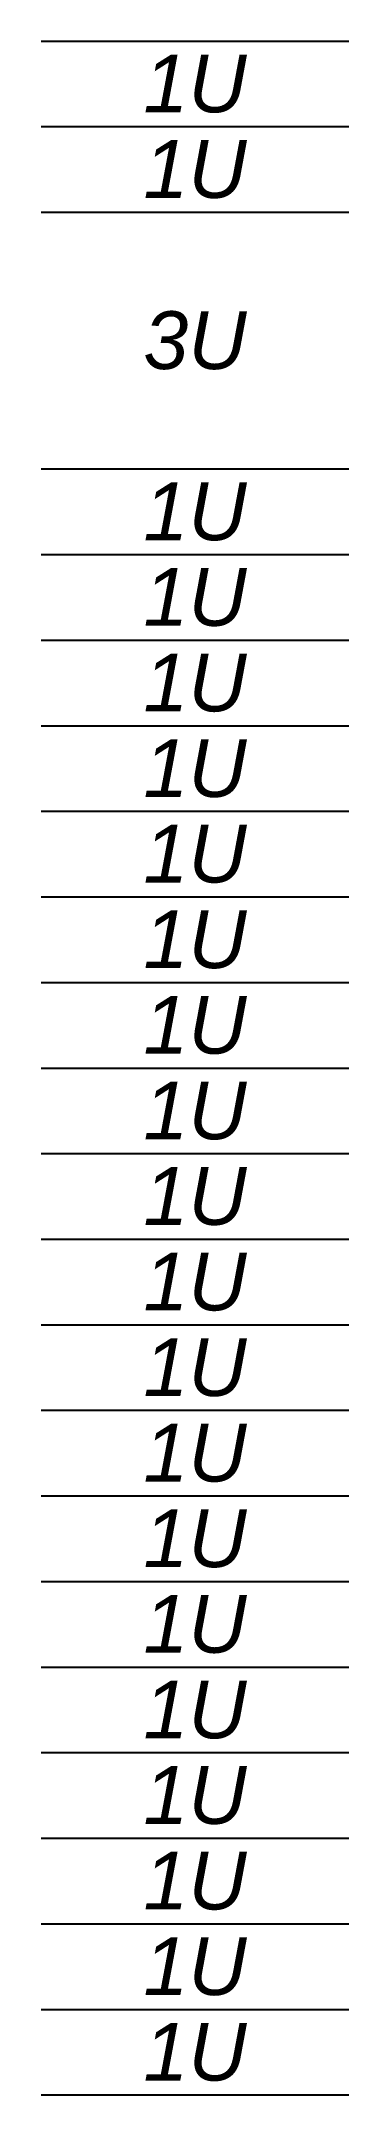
# Model space of a CAD drawing. Header units: millimetres. Extents: x -71336 to -33468, y -26189 to 22712.
# Drawn here: x -33860 to -33700, y -23503 to -22436 of the extents above; entities that cross this region are included whole.
import ezdxf

# ---------------------------------------------------------------- set-up
doc = ezdxf.new("R2010")
doc.units = ezdxf.units.MM
doc.layers.add('SC - Text', color=7, linetype='Continuous')
doc.layers.add('SC - TITLE_BLOCK', color=7, linetype='Continuous')
doc.styles.get("Standard").update_dxf_attribs({"font": 'arial.ttf', "height": 35})

msp = doc.modelspace()

# ---------------------------------------------------------------- texts
at = {"layer": 'SC - Text', "char_height": 30, "width": 641.95739, "attachment_point": 5}
for s, insert in [('\\pxqc;{\\f@Arial Unicode MS|b0|i1|c0|p34;1U}', (-33780.135, -22458.465)), ('\\pxqc;{\\f@Arial Unicode MS|b0|i1|c0|p34;1U}', (-33780.135, -22502.915)), ('\\pxqc;{\\f@Arial Unicode MS|b0|i1|c0|p34;3U}', (-33780.135, -22591.815)), ('\\pxqc;{\\f@Arial Unicode MS|b0|i1|c0|p34;1U}', (-33780.135, -22680.715)), ('\\pxqc;{\\f@Arial Unicode MS|b0|i1|c0|p34;1U}', (-33780.135, -22725.165)), ('\\pxqc;{\\f@Arial Unicode MS|b0|i1|c0|p34;1U}', (-33780.135, -22769.615)), ('\\pxqc;{\\f@Arial Unicode MS|b0|i1|c0|p34;1U}', (-33780.135, -22814.065)), ('\\pxqc;{\\f@Arial Unicode MS|b0|i1|c0|p34;1U}', (-33780.135, -22858.515)), ('\\pxqc;{\\f@Arial Unicode MS|b0|i1|c0|p34;1U}', (-33780.135, -22902.965)), ('\\pxqc;{\\f@Arial Unicode MS|b0|i1|c0|p34;1U}', (-33780.135, -22947.415)), ('\\pxqc;{\\f@Arial Unicode MS|b0|i1|c0|p34;1U}', (-33780.135, -22991.865)), ('\\pxqc;{\\f@Arial Unicode MS|b0|i1|c0|p34;1U}', (-33780.135, -23036.315)), ('\\pxqc;{\\f@Arial Unicode MS|b0|i1|c0|p34;1U}', (-33780.135, -23080.765)), ('\\pxqc;{\\f@Arial Unicode MS|b0|i1|c0|p34;1U}', (-33780.135, -23125.215)), ('\\pxqc;{\\f@Arial Unicode MS|b0|i1|c0|p34;1U}', (-33780.135, -23169.665)), ('\\pxqc;{\\f@Arial Unicode MS|b0|i1|c0|p34;1U}', (-33780.135, -23214.115)), ('\\pxqc;{\\f@Arial Unicode MS|b0|i1|c0|p34;1U}', (-33780.135, -23258.565)), ('\\pxqc;{\\f@Arial Unicode MS|b0|i1|c0|p34;1U}', (-33780.135, -23303.015)), ('\\pxqc;{\\f@Arial Unicode MS|b0|i1|c0|p34;1U}', (-33780.135, -23347.465)), ('\\pxqc;{\\f@Arial Unicode MS|b0|i1|c0|p34;1U}', (-33780.135, -23391.915)), ('\\pxqc;{\\f@Arial Unicode MS|b0|i1|c0|p34;1U}', (-33780.135, -23436.365)), ('\\pxqc;{\\f@Arial Unicode MS|b0|i1|c0|p34;1U}', (-33780.135, -23480.815))]:
    msp.add_mtext(s, dxfattribs=dict(at, insert=insert))

# ---------------------------------------------------------------- linework, layer by layer
at = {"layer": 'SC - TITLE_BLOCK'}
for p, q in [((-33859.97, -22436.24), (-33700.3, -22436.24)), ((-33859.97, -22480.69), (-33700.3, -22480.69)), ((-33859.97, -22525.14), (-33700.3, -22525.14)), ((-33859.97, -22658.49), (-33700.3, -22658.49)), ((-33859.97, -22702.94), (-33700.3, -22702.94)), ((-33859.97, -22747.39), (-33700.3, -22747.39)), ((-33859.97, -22791.84), (-33700.3, -22791.84)), ((-33859.97, -22836.29), (-33700.3, -22836.29)), ((-33859.97, -22880.74), (-33700.3, -22880.74)), ((-33859.97, -22925.19), (-33700.3, -22925.19)), ((-33859.97, -22969.64), (-33700.3, -22969.64)), ((-33859.97, -23014.09), (-33700.3, -23014.09)), ((-33859.97, -23058.54), (-33700.3, -23058.54)), ((-33859.97, -23102.99), (-33700.3, -23102.99)), ((-33859.97, -23147.44), (-33700.3, -23147.44)), ((-33859.97, -23191.89), (-33700.3, -23191.89)), ((-33859.97, -23236.34), (-33700.3, -23236.34)), ((-33859.97, -23280.79), (-33700.3, -23280.79)), ((-33859.97, -23325.24), (-33700.3, -23325.24)), ((-33859.97, -23369.69), (-33700.3, -23369.69)), ((-33859.97, -23414.14), (-33700.3, -23414.14)), ((-33859.97, -23458.59), (-33700.3, -23458.59)), ((-33859.97, -23503.04), (-33700.3, -23503.04))]:
    msp.add_line(p, q, dxfattribs=at)

msp.set_redraw_order([(e.dxf.handle, doc.entitydb.next_handle()) for e in msp.query("TEXT MTEXT ATTDEF DIMENSION ARC_DIMENSION")])  # texts and dimensions are drawn at this point

doc.saveas('drawing.dxf')
